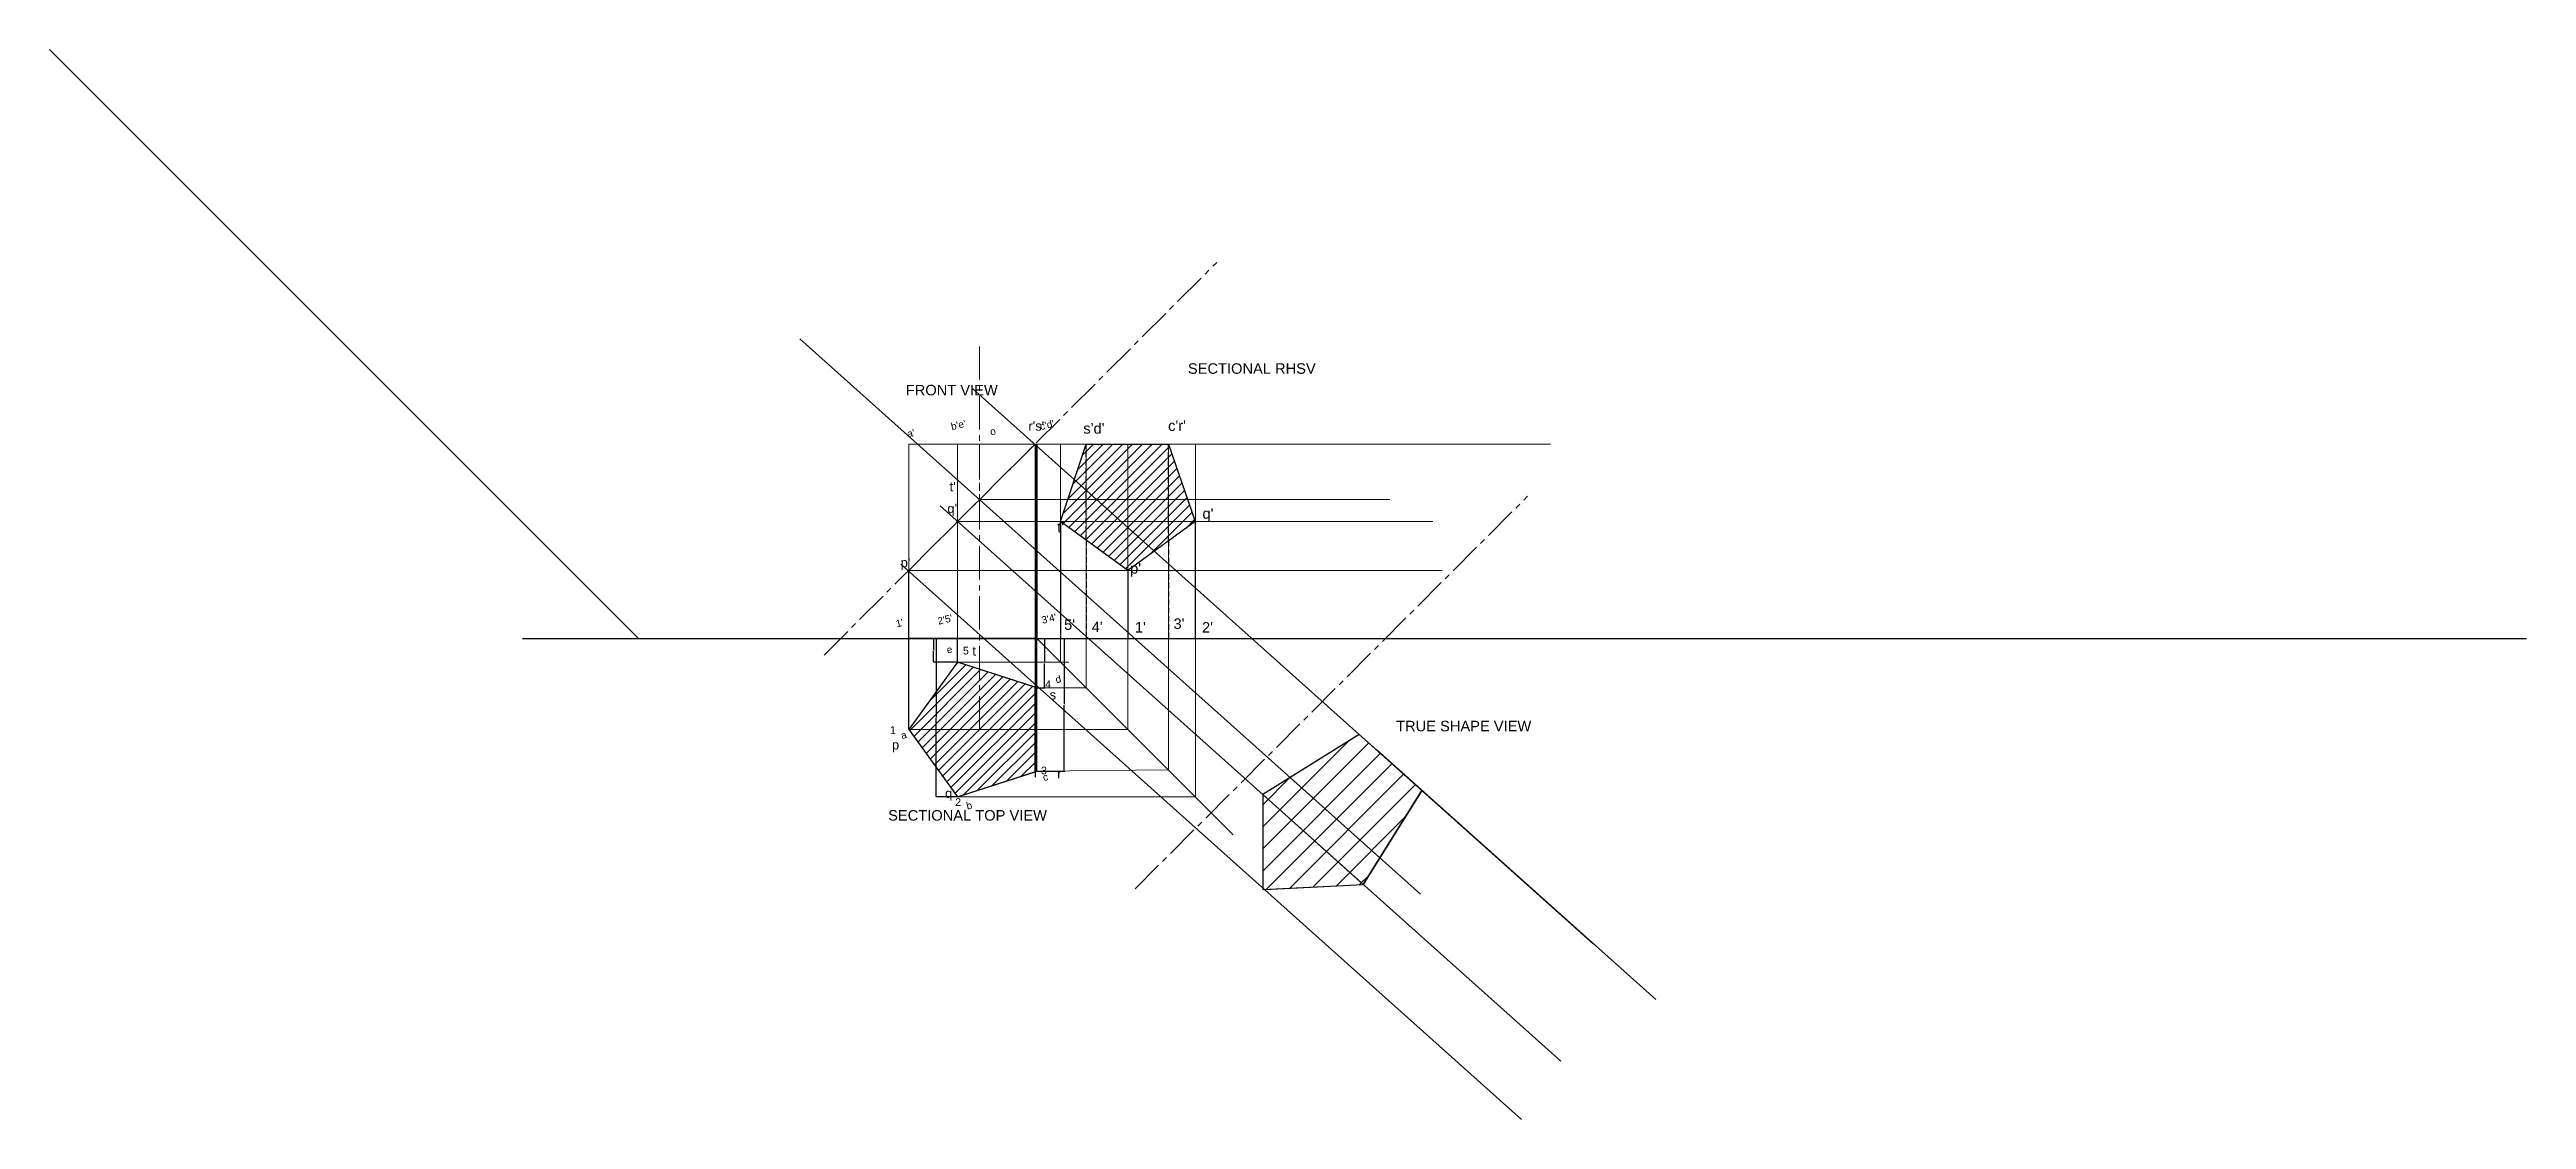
# Model space of a CAD drawing. Header units: millimetres. Extents: x -119 to 774, y -524 to 177.
# Drawn here: x -119 to 774, y -209 to 177 of the extents above; entities that cross this region are included whole.
import ezdxf

# ---------------------------------------------------------------- set-up
doc = ezdxf.new("R2010")
doc.units = ezdxf.units.MM
doc.header["$LTSCALE"] = 4
doc.header["$MEASUREMENT"] = 0
doc.linetypes.add('CENTER2', pattern=[1.125, 0.75, -0.125, 0.125, -0.125])
doc.linetypes.add('HIDDEN2', pattern=[0.1875, 0.125, -0.0625])
doc.styles.get("Standard").update_dxf_attribs({"font": 'arial.ttf'})
doc.dimstyles.get("Standard").update_dxf_attribs({"dimtxt": 0.18, "dimasz": 0.18, "dimexe": 0.18, "dimexo": 0.0625, "dimgap": 0.09, "dimtad": 0, "dimtih": 1, "dimtoh": 1, "dimdec": 4, "dimzin": 0, "dimdsep": 46, "dimtxsty": 'Standard', "dimcen": 0.09, "dimadec": 0, "dimazin": 0, "dimtfac": 1, "dimtdec": 4, "dimtofl": 0, "dimtmove": 0, "dimatfit": 3, "dimfxl": 1, "dimtolj": 1, "dimtzin": 0, "dimarcsym": 0})

msp = doc.modelspace()

# ---------------------------------------------------------------- texts
at = {"color": 0, "lineweight": 30, "ltscale": 4}
for s, height, p in [('SECTIONAL RHSV', 3.7785626, (291.44086, 59.98622)), ('FRONT VIEW', 3.778563, (189.83028, 52.2167)), ("r's'", 3.354907, (233.9946, 39.49706)), ("s'd'", 3.778563, (253.79946, 38.42578)), ("c'r'", 3.778563, (284.31773, 39.41469)), ("t'", 3.354907, (205.60124, 17.67522)), ("q'", 3.354907, (204.78684, 9.80445)), ("q'", 3.778563, (296.69, 7.76953)), ("t'", 3.778563, (244.37045, 2.80624)), ("p'", 3.354907, (187.9747, -9.69871)), ("p'", 3.778563, (270.62575, -12.00871)), ("5'", 3.778563, (246.85374, -32.26004)), ("4'", 3.778563, (256.78689, -33.08708)), ("1'", 3.778563, (272.34883, -33.25248)), ("3'", 3.778563, (286.25525, -31.92923)), ("2'", 3.778563, (296.51951, -33.25248)), ('t', 3.35491, (213.79163, -41.51651)), ('s', 3.35491, (241.63896, -57.33734)), ('TRUE SHAPE VIEW', 3.7785626, (366.43722, -68.80289)), ('p', 3.35491, (184.85225, -75.34036)), ('r', 3.35491, (244.36909, -85.70573)), ('SECTIONAL TOP VIEW', 3.7785626, (183.47751, -100.96194)), ('q', 3.35491, (203.96316, -92.79783))]:
    msp.add_text(s, height=height, dxfattribs=at).set_placement(p)
at = {"color": 0, "linetype": 'ByBlock', "ltscale": 4}
for s, height, p in [("a'", 2.589482, (190.67364, 37.00509)), ("b'e'", 2.589482, (206.43279, 39.65981)), ('o', 2.58948, (220.52422, 37.73995)), ("c'd'", 2.589482, (238.45875, 39.65981)), ("2'5'", 2.589482, (201.6289, -30.41536)), ("3'4'", 2.589482, (239.09927, -30.09538)), ("1'", 2.589482, (186.5767, -31.37529)), ('e', 2.58948, (204.86527, -40.83302)), ('d', 2.58948, (244.08967, -51.52117)), ('a', 2.58948, (188.41944, -71.61736)), ('c', 2.58948, (239.5333, -86.75251)), ('b', 2.58948, (211.99698, -97.04481))]:
    msp.add_text(s, height=height, rotation=13.51497901, dxfattribs=at).set_placement(p)
at = {"color": 0}
for s, p in [('5', (210.3922, -41.12536)), ('4', (239.987, -53.24672)), ('1', (184.10613, -69.77585)), ('3', (238.51645, -84.28476)), ('2', (207.63492, -95.67149))]:
    msp.add_text(s, height=2.75485, dxfattribs=at).set_placement(p)

# ---------------------------------------------------------------- blocks, each defined once
blk = doc.blocks.new('*D4')
at = {"color": 0, "lineweight": -2, "ltscale": 4, "transparency": 16777216}
for p, q in [((237.1, -35.35), (239.94, -35.35)), ((239.76, -35.53), (239.76, -44.06)), ((239.76, -52.95), (239.76, -44.42)), ((237.1, -53.13), (239.94, -53.13))]:
    blk.add_line(p, q, dxfattribs=at)
at = {"color": 0, "ltscale": 4, "transparency": 16777216}
for points in [[(239.73, -35.53), (239.79, -35.53), (239.76, -35.35)], [(239.73, -52.95), (239.79, -52.95), (239.76, -53.13)]]:
    blk.add_solid(points, dxfattribs=at)
at = {"layer": 'Defpoints', "color": 0, "ltscale": 4, "transparency": 16777216}
for p in [(237.03, -35.35), (237.03, -53.13), (239.76, -53.13)]:
    blk.add_point(p, dxfattribs=at)
at = {"color": 0, "lineweight": 9, "ltscale": 4, "transparency": 16777216, "insert": (239.76, -44.24), "char_height": 0.18, "attachment_point": 5}
blk.add_mtext('\\A1;17.7783', dxfattribs=at)
blk = doc.blocks.new('*D5')
at = {"color": 0, "lineweight": -2, "ltscale": 4, "transparency": 16777216}
for p, q in [((237.1, -35.35), (247.11, -35.35)), ((246.93, -35.53), (246.93, -59.06)), ((246.93, -82.95), (246.93, -59.42)), ((237.1, -83.13), (247.11, -83.13))]:
    blk.add_line(p, q, dxfattribs=at)
at = {"color": 0, "ltscale": 4, "transparency": 16777216}
for points in [[(246.9, -35.53), (246.96, -35.53), (246.93, -35.35)], [(246.9, -82.95), (246.96, -82.95), (246.93, -83.13)]]:
    blk.add_solid(points, dxfattribs=at)
at = {"layer": 'Defpoints', "color": 0, "ltscale": 4, "transparency": 16777216}
for p in [(237.03, -35.35), (237.03, -83.13), (246.93, -83.13)]:
    blk.add_point(p, dxfattribs=at)
at = {"color": 0, "lineweight": 9, "ltscale": 4, "transparency": 16777216, "insert": (246.93, -59.24), "char_height": 0.18, "attachment_point": 5}
blk.add_mtext('\\A1;47.7783', dxfattribs=at)
blk = doc.blocks.new('*D6')
at = {"color": 0, "lineweight": -2, "ltscale": 4, "transparency": 16777216}
for p, q in [((208.44, -35.35), (199.67, -35.35)), ((199.85, -35.53), (199.85, -39.42)), ((208.44, -43.86), (199.67, -43.86)), ((199.85, -43.68), (199.85, -39.79))]:
    blk.add_line(p, q, dxfattribs=at)
at = {"color": 0, "ltscale": 4, "transparency": 16777216}
for points in [[(199.82, -35.53), (199.88, -35.53), (199.85, -35.35)], [(199.82, -43.68), (199.88, -43.68), (199.85, -43.86)]]:
    blk.add_solid(points, dxfattribs=at)
at = {"layer": 'Defpoints', "color": 0, "ltscale": 4, "transparency": 16777216}
for p in [(208.5, -35.35), (199.85, -43.86), (208.5, -43.86)]:
    blk.add_point(p, dxfattribs=at)
at = {"color": 0, "lineweight": 9, "ltscale": 4, "transparency": 16777216, "insert": (199.85, -39.61), "char_height": 0.18, "attachment_point": 5}
blk.add_mtext('\\A1;8.5078', dxfattribs=at)
blk = doc.blocks.new('*D7')
at = {"color": 0, "lineweight": -2, "ltscale": 4, "transparency": 16777216}
for p, q in [((208.44, -35.35), (200.61, -35.35)), ((200.79, -35.53), (200.79, -63.7)), ((200.79, -92.22), (200.79, -64.06)), ((208.44, -92.4), (200.61, -92.4))]:
    blk.add_line(p, q, dxfattribs=at)
at = {"color": 0, "ltscale": 4, "transparency": 16777216}
for points in [[(200.76, -35.53), (200.82, -35.53), (200.79, -35.35)], [(200.76, -92.22), (200.82, -92.22), (200.79, -92.4)]]:
    blk.add_solid(points, dxfattribs=at)
at = {"layer": 'Defpoints', "color": 0, "ltscale": 4, "transparency": 16777216}
for p in [(208.5, -35.35), (200.79, -92.4), (208.5, -92.4)]:
    blk.add_point(p, dxfattribs=at)
at = {"color": 0, "lineweight": 9, "ltscale": 4, "transparency": 16777216, "insert": (200.79, -63.88), "char_height": 0.18, "attachment_point": 5}
blk.add_mtext('\\A1;57.0488', dxfattribs=at)

# ---------------------------------------------------------------- dimensions: what is measured, and where the dimension line sits
at = {"color": 0, "lineweight": 9, "ltscale": 4}
for base, p1, p2, picture, middle in [((199.85355, -43.86058), (208.50275, -35.35278), (208.50275, -43.86058), '*D6', (199.85355, -39.60668)), ((200.78883, -92.4016), (208.50275, -35.35278), (208.50275, -92.4016), '*D7', (200.78883, -63.87719)), ((239.76235, -53.13109), (237.03444, -35.35278), (237.03444, -53.13109), '*D4', (239.76235, -44.24194)), ((246.93459, -83.13109), (237.03444, -35.35278), (237.03444, -83.13109), '*D5', (246.93459, -59.24194))]:
    dim = msp.add_linear_dim(base=base, p1=p1, p2=p2, angle=90, dimstyle='Standard', dxfattribs=at)
    dim.commit()
    dim.dimension.update_dxf_attribs({"geometry": picture, "text_midpoint": middle})

# ---------------------------------------------------------------- hatches: boundary and pattern name
at = {"linetype": 'HIDDEN2', "lineweight": 30, "ltscale": 4}
h = msp.add_hatch(dxfattribs=at)
h.set_pattern_fill('ANSI31', color=0, scale=20)
h.paths.add_polyline_path([(269.82133, 14.65175), (254.84049, 14.65175), (254.84049, 6.76578), (269.82091, 6.76578)])
h.paths.add_polyline_path([(269.82239, 34.64722), (254.84049, 34.64722), (254.84049, 14.65175), (269.82133, 14.65175)])
h.paths.add_polyline_path([(284.41313, 14.65175), (269.82133, 14.65175), (269.82091, 6.76578), (284.41313, 6.76578)])
h.paths.add_polyline_path([(284.41313, 6.76578), (269.82091, 6.76578), (269.81997, -10.86778), (284.41313, -0.2561)])
h.paths.add_polyline_path([(269.82091, 6.76578), (254.84049, 6.76578), (254.84049, 0.01222), (269.81997, -10.86778)])
h.paths.add_polyline_path([(254.84049, 14.65175), (248.17215, 14.65175), (245.54225, 6.76578), (254.84049, 6.76578)])
h.paths.add_polyline_path([(254.84049, 6.76578), (245.54225, 6.76578), (254.84049, 0.01222)])
h.paths.add_polyline_path([(294.0696, 6.76578), (284.41313, 6.76578), (284.41313, -0.2561)])
h.paths.add_polyline_path([(291.33837, 14.65175), (284.41313, 14.65175), (284.41313, 6.76578), (294.0696, 6.76578)])
h.paths.add_polyline_path([(284.41313, 34.64722), (284.41313, 14.65175), (291.33837, 14.65175)])
h.paths.add_polyline_path([(284.41313, 34.64722), (269.82239, 34.64722), (269.82133, 14.65175), (284.41313, 14.65175)])
h.paths.add_polyline_path([(254.84049, 34.64722), (248.17215, 14.65175), (254.84049, 14.65175)])
at = {"lineweight": 30, "ltscale": 4}
h = msp.add_hatch(dxfattribs=at)
h.set_pattern_fill('ANSI31', color=0, scale=20)
h.set_pattern_definition([(45, (208.354, -72.6633), (-1.76777, 1.76777), [])])
h.paths.add_polyline_path([(236.38419, -52.91981), (208.50275, -43.86058), (190.86919, -68.13109), (208.50275, -92.4016), (236.38419, -83.34237)])
h = msp.add_hatch(dxfattribs=at)
h.set_pattern_fill('ANSI31', color=0, scale=45)
h.paths.add_polyline_path([(328.25767, -85.41577), (318.39349, -91.5595), (354.56718, -123.92609), (360.57017, -114.32754)])
h.paths.add_polyline_path([(375.68739, -90.15567), (353.09846, -69.94411), (328.25767, -85.41577), (360.57017, -114.32754)])
h.paths.add_polyline_path([(318.39349, -91.5595), (318.39349, -125.20337), (318.98182, -125.72978), (354.56718, -123.92609)])

# ---------------------------------------------------------------- linework, layer by layer
at = {"color": 0, "lineweight": 9, "ltscale": 4}
for p, q in [((93.55715, -35.35278), (-118.57488, 176.77925)), ((151.63673, 72.61667), (375.20712, -127.42403)), ((213.96286, 54.54814), (437.53325, -145.49256)), ((237.03444, 34.64722), (422.06813, 34.64722)), ((245.54225, -43.86058), (245.54225, 34.64722)), ((254.84049, -53.15882), (254.84049, 34.64722)), ((269.81694, -68.13528), (269.82239, 34.64722)), ((284.41313, -82.73147), (284.41313, 34.64722)), ((294.11907, -92.43741), (294.17222, 34.64722)), ((202.16671, 12.43497), (425.7371, -187.60572)), ((216.38871, 14.65175), (364.17093, 14.65175)), ((208.50275, 6.76578), (379.63645, 6.76578)), ((188.05064, -8.57847), (411.62103, -208.61916)), ((190.86919, -10.86778), (383.03132, -10.86778)), ((237.03444, -35.35278), (307.74512, -106.06346)), ((208.50275, -43.86058), (248.50275, -43.86058)), ((237.03444, -53.13109), (254.84049, -53.15882)), ((190.86919, -68.13109), (269.81694, -68.13528)), ((459.95458, -165.39348), (359.3479, -75.37516)), ((237.03444, -83.13109), (284.41313, -82.73147)), ((208.50275, -92.4016), (294.11907, -92.43741))]:
    msp.add_line(p, q, dxfattribs=at)
at = {"color": 0, "linetype": 'CENTER2', "ltscale": 4}
for p, q in [((160.42218, -41.31478), (301.84354, 100.10657)), ((272.38978, -125.5609), (413.81114, 15.86046))]:
    msp.add_line(p, q, dxfattribs=at)
at = {"color": 0, "linetype": 'CENTER2', "lineweight": 0, "ltscale": 4}
for p, q in [((216.38871, -68.13109), (216.38871, 71.86891)), ((216.38871, 34.64722), (216.38419, 14.64722))]:
    msp.add_line(p, q, dxfattribs=at)
at = {"color": 0, "linetype": 'ByBlock', "lineweight": 0, "ltscale": 4}
for p, q in [((190.86919, -35.35278), (190.86919, 34.64722)), ((237.03444, 34.64722), (190.86919, 34.64722)), ((208.50275, -35.35278), (208.50275, 34.64722))]:
    msp.add_line(p, q, dxfattribs=at)
at = {"color": 0, "linetype": 'CENTER2', "lineweight": 30, "ltscale": 4}
msp.add_line((190.86919, -10.86778), (236.38419, 34.64722), dxfattribs=at)
at = {"color": 0, "ltscale": 4}
msp.add_line((236.38419, 34.64722), (236.38419, -85.35278), dxfattribs=at)
at = {"color": 0, "lineweight": 30, "ltscale": 4}
for p, q in [((236.38419, 34.64722), (237.03444, 34.64722)), ((237.03444, 34.64722), (237.03444, -35.35278)), ((245.54225, 6.76578), (254.84049, 34.64722)), ((254.84049, 34.64722), (284.41313, 34.64722)), ((284.41313, 34.64722), (294.0696, 6.76578)), ((269.81997, -10.86778), (245.54225, 6.76578)), ((245.54225, 6.76578), (245.54225, -35.35278)), ((294.0696, 6.76578), (269.81997, -10.86778)), ((294.14295, -35.35278), (294.16056, 6.76578)), ((190.86919, -35.35278), (190.86919, -10.86778)), ((269.81997, -10.86778), (269.81868, -35.35278)), ((237.03444, -35.35278), (190.86919, -35.35278)), ((245.54225, -35.35278), (294.14295, -35.35278)), ((353.09846, -69.94411), (318.39349, -91.5595)), ((353.09846, -69.94411), (375.53523, -89.85885)), ((318.39349, -91.5595), (318.39349, -125.7596)), ((375.68739, -90.15567), (354.56718, -123.92609)), ((318.39349, -125.7596), (354.56718, -123.92609))]:
    msp.add_line(p, q, dxfattribs=at)
at = {"color": 0, "linetype": 'ByBlock', "ltscale": 4}
msp.add_line((237.03444, -35.35278), (237.03444, 34.64722), dxfattribs=at)
at = {"color": 0, "linetype": 'HIDDEN2', "lineweight": 30, "ltscale": 4}
for p, q in [((254.84049, 0.01222), (254.84049, 34.64722)), ((284.41313, -0.2561), (284.41313, 34.64722)), ((254.84049, 0.01222), (254.84049, -35.35278)), ((284.41313, -0.2561), (284.41313, -35.35278))]:
    msp.add_line(p, q, dxfattribs=at)
at = {"color": 0}
for p, q in [((51.72807, -35.35278), (773.5656, -35.35278)), ((190.86919, -68.13109), (190.86919, -35.35278)), ((208.50275, -43.86058), (208.50275, -35.35278)), ((237.03444, -53.13109), (237.03444, -35.35278))]:
    msp.add_line(p, q, dxfattribs=at)
at = {"color": 0, "lineweight": 30}
msp.add_lwpolyline([(237.03444, -83.13109), (237.03444, -53.13109), (208.50275, -43.86058), (190.86919, -68.13109), (208.50275, -92.4016)], close=True, dxfattribs=at)
at = {"color": 0, "lineweight": 30, "ltscale": 4}
for points in [[(236.38419, -52.91981), (208.50275, -43.86058), (190.86919, -68.13109), (208.50275, -92.4016), (236.38419, -83.34237)], [(375.68739, -90.15567), (353.09846, -69.94411), (328.25767, -85.41577), (360.57017, -114.32754)], [(328.25767, -85.41577), (318.39349, -91.5595), (354.56718, -123.92609), (360.57017, -114.32754)], [(318.39349, -91.5595), (318.39349, -125.20337), (318.98182, -125.72978), (354.56718, -123.92609)]]:
    msp.add_lwpolyline(points, close=True, dxfattribs=at)

msp.set_redraw_order([(e.dxf.handle, doc.entitydb.next_handle()) for e in msp.query("TEXT MTEXT ATTDEF DIMENSION ARC_DIMENSION")])  # texts and dimensions are drawn at this point

doc.saveas('drawing.dxf')
